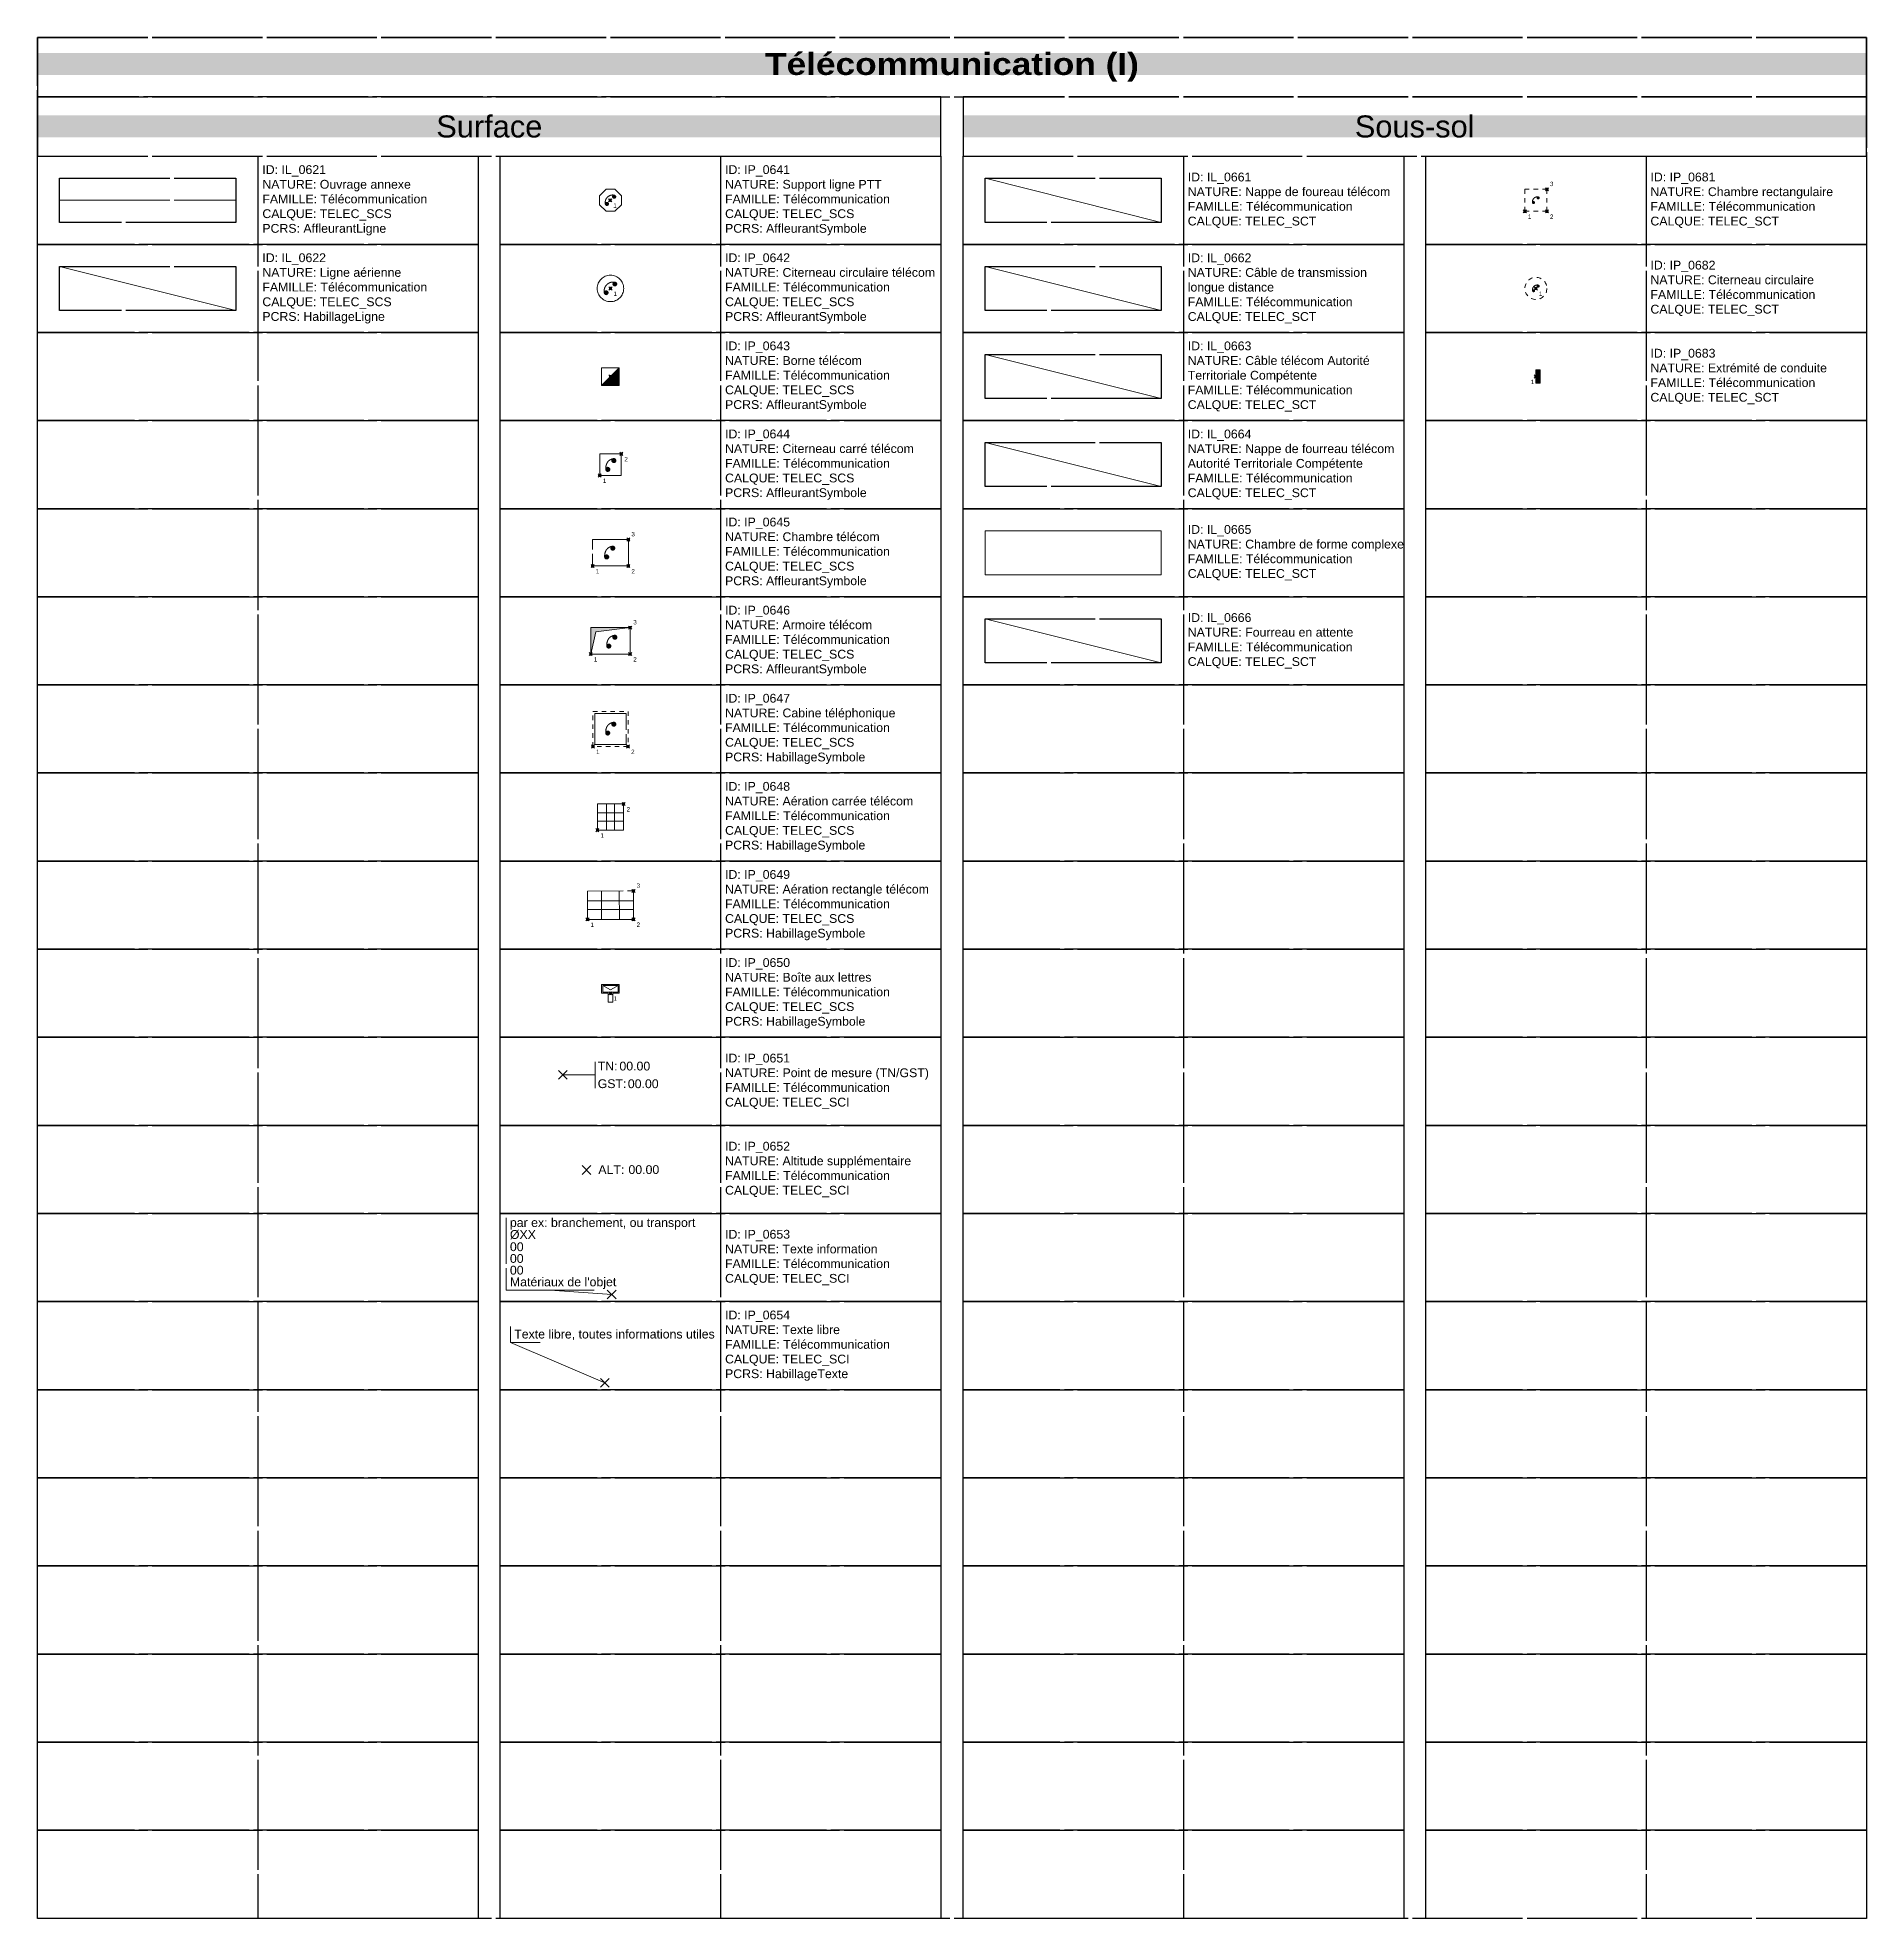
# Model space of a CAD drawing. Header units: metres. Extents: x 3067 to 3319, y 1703 to 1914.
# Drawn here: x 3193.05 to 3234.55, y 1810.56 to 1853.25 of the extents above; entities that cross this region are included whole.
import ezdxf
from ezdxf.enums import TextEntityAlignment as Align

# ---------------------------------------------------------------- set-up
doc = ezdxf.new("R2010")
doc.units = ezdxf.units.M
doc.header["$PDMODE"] = 3
doc.header["$PDSIZE"] = 0.1
for name, pattern in [('IL_0621', [2.5, 2.5, 0]), ('Socle_Continu', [2.5, 2.5, 0]), ('Socle_Discontinu', [0.075, 0.05, -0.025])]:
    doc.linetypes.add(name, pattern=pattern)
doc.layers.get('0').update_dxf_attribs({"lineweight": 30})
for name, color, linetype, lineweight in [('1', 7, 'Socle_Continu', 30), ('2', 7, 'Socle_Continu', 30), ('3_sens et nbr de points', 7, 'Socle_Continu', 5), ('TELEC_SCI', 3, 'Socle_Continu', 13), ('TELEC_SCS', 3, 'Socle_Continu', 13), ('TELEC_SCT', 3, 'Socle_Continu', 13)]:
    doc.layers.add(name, color=color, linetype=linetype, lineweight=lineweight)
doc.styles.add('Reseaux', font='arial.ttf')
doc.styles.get("Standard").update_dxf_attribs({"font": 'arial.ttf'})
doc.linetypes.add('IL_0622', pattern='A,3.5,-0.254,["@",Standard,S=0.254,R=0,X=-0.15,Y=-0.127],-0.254', length=4.008)
doc.linetypes.add('IL_0661', pattern='A,3,-0.1,0.1,-0.1,0.1,-0.381,["|@|",Standard,S=0.254,R=0,X=-0.254,Y=-0.127],-0.381,0.1,-0.1,0.1,-0.1', length=4.562)
doc.linetypes.add('IL_0662', pattern='A,0.5,-0.25,0.5,-0.25,0.5,-0.25,["@",Standard,S=0.254,R=0,X=-0.2,Y=-0.127],-0.25,0.5,-0.25,0.5,-0.25,0.5', length=4.5)
doc.linetypes.add('IL_0663', pattern='A,3,-0.2,0.2,-0.381,["atr",Standard,S=0.254,R=0,X=-0.2,Y=-0.1],-0.381,0.2,-0.2', length=4.562)
doc.linetypes.add('IL_0664', pattern='A,3,-0.2,0.2,-0.508,["|atr|",Standard,S=0.254,R=0,X=-0.35,Y=-0.1],-0.508,0.2,-0.2', length=4.816)
doc.linetypes.add('IL_0665', pattern='A,0.2,0,["/",Standard,S=0.254,R=0,X=0,Y=0]', length=0.2)
doc.linetypes.add('IL_0666', pattern='A,4,-0.254,["| |",Standard,S=0.254,R=0,X=-0.127,Y=-0.1],-0.254', length=4.508)

msp = doc.modelspace()

# ---------------------------------------------------------------- texts
at = {"linetype": 'Socle_Continu', "char_height": 0.5, "attachment_point": 5, "bg_fill": 1, "box_fill_scale": 1, "bg_fill_transparency": 0}
for s, insert, width, bg_fill_color in [('{\\fArial Black|b0|i0|c0|p34;\\C256;\\c16777215;Télécommunication (I)}', (3213.799, 1852.58), 41.5, 3), ('Surface', (3203.299, 1851.233), 20.5, 254), ('Sous-sol', (3224.299, 1851.233), 20.5, 254)]:
    msp.add_mtext(s, dxfattribs=dict(at, insert=insert, width=width, bg_fill_color=bg_fill_color))
at = {"linetype": 'Socle_Continu', "char_height": 0.2, "width": 4.9, "attachment_point": 4}
for s, insert in [('ID: IL_0621\\PNATURE: Ouvrage annexe\\PFAMILLE: Télécommunication\\PCALQUE: TELEC_SCS\\PPCRS: AffleurantLigne', (3198.149, 1849.56)), ('ID: IP_0641\\PNATURE: Support ligne PTT\\PFAMILLE: Télécommunication\\PCALQUE: TELEC_SCS\\PPCRS: AffleurantSymbole', (3208.649, 1849.56)), ('ID: IL_0661\\PNATURE: Nappe de foureau télécom\\PFAMILLE: Télécommunication\\PCALQUE: TELEC_SCT', (3219.149, 1849.56)), ('ID: IP_0681\\PNATURE: Chambre rectangulaire\\PFAMILLE: Télécommunication\\PCALQUE: TELEC_SCT', (3229.649, 1849.56)), ('ID: IL_0622\\PNATURE: Ligne aérienne\\PFAMILLE: Télécommunication\\PCALQUE: TELEC_SCS\\PPCRS: HabillageLigne', (3198.149, 1847.56)), ('ID: IP_0642\\PNATURE: Citerneau circulaire télécom\\PFAMILLE: Télécommunication\\PCALQUE: TELEC_SCS\\PPCRS: AffleurantSymbole', (3208.649, 1847.56)), ('ID: IL_0662\\PNATURE: Câble de transmission longue distance\\PFAMILLE: Télécommunication\\PCALQUE: TELEC_SCT', (3219.149, 1847.56)), ('ID: IP_0682\\PNATURE: Citerneau circulaire\\PFAMILLE: Télécommunication\\PCALQUE: TELEC_SCT', (3229.649, 1847.56)), ('ID: IP_0643\\PNATURE: Borne télécom\\PFAMILLE: Télécommunication\\PCALQUE: TELEC_SCS\\PPCRS: AffleurantSymbole', (3208.649, 1845.56)), ('ID: IL_0663\\PNATURE: Câble télécom Autorité Territoriale Compétente\\PFAMILLE: Télécommunication\\PCALQUE: TELEC_SCT', (3219.149, 1845.56)), ('ID: IP_0683\\PNATURE: Extrémité de conduite\\PFAMILLE: Télécommunication\\PCALQUE: TELEC_SCT', (3229.649, 1845.56)), ('ID: IP_0644\\PNATURE: Citerneau carré télécom\\PFAMILLE: Télécommunication\\PCALQUE: TELEC_SCS\\PPCRS: AffleurantSymbole', (3208.649, 1843.56)), ('ID: IL_0664\\PNATURE: Nappe de fourreau télécom Autorité Territoriale Compétente\\PFAMILLE: Télécommunication\\PCALQUE: TELEC_SCT', (3219.149, 1843.56)), ('ID: IP_0645\\PNATURE: Chambre télécom\\PFAMILLE: Télécommunication\\PCALQUE: TELEC_SCS\\PPCRS: AffleurantSymbole', (3208.649, 1841.56)), ('ID: IL_0665\\PNATURE: Chambre de forme complexe\\PFAMILLE: Télécommunication\\PCALQUE: TELEC_SCT', (3219.149, 1841.56)), ('ID: IP_0646\\PNATURE: Armoire télécom\\PFAMILLE: Télécommunication\\PCALQUE: TELEC_SCS\\PPCRS: AffleurantSymbole', (3208.649, 1839.56)), ('ID: IL_0666\\PNATURE: Fourreau en attente\\PFAMILLE: Télécommunication\\PCALQUE: TELEC_SCT', (3219.149, 1839.56)), ('ID: IP_0647\\PNATURE: Cabine téléphonique\\PFAMILLE: Télécommunication\\PCALQUE: TELEC_SCS\\PPCRS: HabillageSymbole', (3208.649, 1837.56)), ('ID: IP_0648\\PNATURE: Aération carrée télécom\\PFAMILLE: Télécommunication\\PCALQUE: TELEC_SCS\\PPCRS: HabillageSymbole', (3208.649, 1835.56)), ('ID: IP_0649\\PNATURE: Aération rectangle télécom\\PFAMILLE: Télécommunication\\PCALQUE: TELEC_SCS\\PPCRS: HabillageSymbole', (3208.649, 1833.56)), ('ID: IP_0650\\PNATURE: Boîte aux lettres\\PFAMILLE: Télécommunication\\PCALQUE: TELEC_SCS\\PPCRS: HabillageSymbole', (3208.649, 1831.56)), ('ID: IP_0651\\PNATURE: Point de mesure (TN/GST)\\PFAMILLE: Télécommunication\\PCALQUE: TELEC_SCI', (3208.649, 1829.56)), ('ID: IP_0652\\PNATURE: Altitude supplémentaire\\PFAMILLE: Télécommunication\\PCALQUE: TELEC_SCI', (3208.649, 1827.56)), ('ID: IP_0653\\PNATURE: Texte information\\PFAMILLE: Télécommunication\\PCALQUE: TELEC_SCI', (3208.649, 1825.56)), ('ID: IP_0654\\PNATURE: Texte libre\\PFAMILLE: Télécommunication\\PCALQUE: TELEC_SCI\\PPCRS: HabillageTexte', (3208.649, 1823.56))]:
    msp.add_mtext(s, dxfattribs=dict(at, insert=insert))
at = {"layer": '3_sens et nbr de points', "linetype": 'Socle_Continu', "char_height": 0.1, "attachment_point": 1}
for s, insert in [('3', (3227.37, 1849.982)), ('1', (3206.113, 1849.489)), ('1', (3226.87, 1849.239)), ('2', (3227.37, 1849.239)), ('1', (3206.12, 1847.489)), ('1', (3227.12, 1847.489)), ('1', (3206.12, 1845.489)), ('1', (3226.935, 1845.489)), ('2', (3206.365, 1843.734)), ('1', (3205.875, 1843.244)), ('3', (3206.525, 1842.033)), ('1', (3205.714, 1841.189)), ('2', (3206.525, 1841.189)), ('3', (3206.567, 1840.033)), ('1', (3205.672, 1839.189)), ('2', (3206.567, 1839.189)), ('1', (3205.722, 1837.091)), ('2', (3206.518, 1837.091)), ('2', (3206.417, 1835.786)), ('1', (3205.823, 1835.192)), ('3', (3206.642, 1834.055)), ('1', (3205.598, 1833.166)), ('2', (3206.642, 1833.167)), ('1', (3206.12, 1831.489))]:
    msp.add_mtext_dynamic_manual_height_columns(s, width=0.17351, gutter_width=1, heights=[0], dxfattribs=dict(at, insert=insert))

# ---------------------------------------------------------------- blocks, each defined once
blk = doc.blocks.new('IP_0683')
at = {"layer": 'TELEC_SCT', "linetype": 'Socle_Continu'}
blk.add_hatch(color=256, dxfattribs=at).paths.add_polyline_path([(0.1, 0.15), (0.1, -0.15), (0, -0.15), (0, 0.15)])
for p, q in [((0, -0.15), (0, 0.15)), ((0, 0.15), (0.1, 0.15)), ((0.1, 0.15), (0.1, -0.15)), ((0.1, -0.15), (0, -0.15))]:
    blk.add_line(p, q, dxfattribs=at)
at = {"layer": 'TELEC_SCT', "linetype": 'Socle_Continu', "flags": 9}
for tag, p in [('ID', (0.832, 0.045)), ('NATURE', (0.832, -0.277)), ('FAMILLE', (0.832, -0.598)), ('CALQUE', (0.832, -0.919))]:
    blk.add_attdef(tag, p, '', height=0.2, dxfattribs=at)
blk = doc.blocks.new('IP_0681')
at = {"layer": 'TELEC_SCT', "linetype": 'Socle_Discontinu'}
h = blk.add_hatch(color=256, dxfattribs=at)
edge = h.paths.add_edge_path()
edge.add_ellipse((0.198, 0.197), major_axis=(-0.0164, 0.0164), ratio=1, start_angle=179.0978, end_angle=359.0978, ccw=False)
edge.add_ellipse((0.198, 0.197), major_axis=(0.0164, 0.0164), ratio=1, start_angle=89.0978, end_angle=269.0978, ccw=False)
h = blk.add_hatch(color=256, dxfattribs=at)
edge = h.paths.add_edge_path()
edge.add_ellipse((0.304, 0.303), major_axis=(-0.0164, 0.0164), ratio=1, start_angle=179.1533, end_angle=359.1533, ccw=False)
edge.add_ellipse((0.304, 0.303), major_axis=(-0.0164, 0.0164), ratio=1, start_angle=-0.8467, end_angle=179.1533, ccw=False)
blk.add_lwpolyline([(0, 0), (0.5, 0), (0.5, 0.5), (0, 0.5)], close=True, dxfattribs=at)
for points in [[(0.304, 0.326, 0.04668), (0.283, 0.328, 0.098491), (0.241, 0.32, 0.098491), (0.205, 0.296, 0.098491), (0.181, 0.26, 0.098491), (0.173, 0.218, 0.04668), (0.175, 0.197, 0.098491)], [(0.182, 0.214, 0.003937), (0.182, 0.213, 0.098491), (0.177, 0.206, 0.098491), (0.175, 0.197, 0.098491), (0.177, 0.188, 0.098491), (0.182, 0.181, 0.098491), (0.189, 0.176, 0.098491), (0.198, 0.174, 0.098491), (0.207, 0.176, 0.094518), (0.214, 0.18, 0.098491)], [(0.288, 0.319, 0.003694), (0.287, 0.319, 0.098491), (0.282, 0.312, 0.098491), (0.281, 0.303, 0.098491), (0.282, 0.294, 0.098491), (0.287, 0.287, 0.098491), (0.295, 0.282, 0.098491), (0.304, 0.28, 0.098491), (0.313, 0.282, 0.094763), (0.32, 0.286, 0.098491)], [(0.32, 0.286, 0.003694), (0.32, 0.287, 0.098491), (0.325, 0.294, 0.098491), (0.327, 0.303, 0.098491), (0.325, 0.312, 0.098491), (0.32, 0.319, 0.098491), (0.313, 0.324, 0.098491), (0.304, 0.326, 0.098491), (0.295, 0.324, 0.094763), (0.288, 0.319, 0.098491)]]:
    blk.add_lwpolyline(points, format="xyb", dxfattribs=at)
blk.add_lwpolyline([(0.182, 0.213, 0.098491), (0.177, 0.206, 0.098491), (0.175, 0.197, 0.098491), (0.177, 0.188, 0.098491), (0.182, 0.181, 0.098491), (0.189, 0.176, 0.098491), (0.198, 0.174, 0.098491), (0.207, 0.176, 0.098491), (0.214, 0.181, 0.098491), (0.219, 0.188, 0.098491), (0.221, 0.197, 0.098491), (0.219, 0.206, 0.098491), (0.214, 0.213, 0.098491), (0.207, 0.219, 0.098491), (0.198, 0.22, 0.098491), (0.189, 0.219, 0.098491)], format="xyb", close=True, dxfattribs=at)
at = {"layer": 'TELEC_SCT', "linetype": 'Socle_Discontinu', "flags": 9}
for tag, p in [('ID', (0.943, 0.351)), ('NATURE', (0.943, 0.03)), ('CALQUE', (0.943, -0.612)), ('FAMILLE', (0.943, -0.291))]:
    blk.add_attdef(tag, p, '', height=0.2, dxfattribs=at)
blk = doc.blocks.new('IP_0644')
at = {"layer": 'TELEC_SCS', "linetype": 'Socle_Continu'}
h = blk.add_hatch(color=256, dxfattribs=at)
edge = h.paths.add_edge_path()
edge.add_ellipse((0.183, 0.138), major_axis=(0.0324, 0.0324), ratio=1, start_angle=-44.959, end_angle=135.041, ccw=False)
edge.add_ellipse((0.183, 0.138), major_axis=(0.0324, 0.0324), ratio=1, start_angle=135.041, end_angle=315.041, ccw=False)
h = blk.add_hatch(color=256, dxfattribs=at)
edge = h.paths.add_edge_path()
edge.add_ellipse((0.321, 0.337), major_axis=(-0.0325, 0.0325), ratio=1, start_angle=-134.959, end_angle=45.041, ccw=False)
edge.add_ellipse((0.321, 0.337), major_axis=(0.0325, 0.0325), ratio=1, start_angle=135.041, end_angle=315.041, ccw=False)
at = {"layer": 'TELEC_SCS', "linetype": 'Socle_Continu', "flags": 128}
blk.add_lwpolyline([(0, 0.49), (0.489, 0.49), (0.49, 0), (0, 0)], close=True, dxfattribs=at)
at = {"layer": 'TELEC_SCS', "linetype": 'Socle_Continu'}
for points in [[(0.147, 0.233, 0.062521), (0.136, 0.143, 0.003745), (0.136, 0.138, 0.098491)], [(0.229, 0.138, 0.098311), (0.226, 0.155, 0.098491), (0.216, 0.17, 0.098491), (0.201, 0.18, 0.098491), (0.183, 0.184, 0.098491), (0.166, 0.18, 0.098491), (0.151, 0.17, 0.098491), (0.141, 0.155, 0.098491), (0.138, 0.138, 0.000179), (0.138, 0.138, 0.098491)], [(0.138, 0.138, 0.098311), (0.141, 0.12, 0.098491), (0.151, 0.105, 0.098491), (0.166, 0.095, 0.098491), (0.183, 0.092, 0.098491), (0.201, 0.095, 0.098491), (0.216, 0.105, 0.098491), (0.226, 0.12, 0.098491), (0.229, 0.138, 0.000179), (0.229, 0.138, 0.098491)], [(0.182, 0.306, 0.059478), (0.157, 0.262, 0.035459), (0.147, 0.233, 0.098491)], [(0.239, 0.356, 0.070816), (0.198, 0.325, 0.035655), (0.182, 0.306, 0.098491)], [(0.319, 0.383, 0.060394), (0.262, 0.367, 0.025244), (0.239, 0.356, 0.098491)], [(0.367, 0.337, 0.098311), (0.363, 0.354, 0.098491), (0.354, 0.369, 0.098491), (0.339, 0.379, 0.098491), (0.321, 0.383, 0.098491), (0.303, 0.379, 0.098491), (0.289, 0.369, 0.098491), (0.279, 0.354, 0.098491), (0.275, 0.337, 0.000179), (0.275, 0.337, 0.098491)], [(0.275, 0.337, 0.098311), (0.279, 0.319, 0.098491), (0.289, 0.304, 0.098491), (0.303, 0.294, 0.098491), (0.321, 0.291, 0.098491), (0.339, 0.294, 0.098491), (0.354, 0.304, 0.098491), (0.363, 0.319, 0.098491), (0.367, 0.337, 0.000179), (0.367, 0.337, 0.098491)]]:
    blk.add_lwpolyline(points, format="xyb", dxfattribs=at)
at = {"layer": 'TELEC_SCS', "linetype": 'Socle_Continu', "flags": 9}
for tag, p in [('ID', (0.969, 0.878)), ('NATURE', (0.969, 0.557)), ('FAMILLE', (0.969, 0.236)), ('CALQUE', (0.969, -0.086)), ('PCRS', (0.969, -0.407))]:
    blk.add_attdef(tag, p, '', height=0.2, dxfattribs=at)
blk = doc.blocks.new('IP_0643')
at = {"layer": 'TELEC_SCS', "linetype": 'Socle_Continu'}
blk.add_hatch(color=256, dxfattribs=at).paths.add_polyline_path([(0.2, 0.2), (0.2, -0.2), (-0.2, -0.2)])
at = {"layer": 'TELEC_SCS', "linetype": 'Socle_Continu', "flags": 128}
blk.add_lwpolyline([(0.2, 0.2), (0.2, -0.2), (-0.2, -0.2)], dxfattribs=at)
blk.add_lwpolyline([(0.2, 0.2), (-0.2, 0.2), (-0.2, -0.2)], close=True, dxfattribs=at)
at = {"layer": 'TELEC_SCS', "linetype": 'Socle_Continu', "flags": 9}
for tag, p in [('NATURE', (0.795, 0.264)), ('ID', (0.795, 0.585)), ('FAMILLE', (0.795, -0.058)), ('CALQUE', (0.795, -0.379)), ('PCRS', (0.795, -0.7))]:
    blk.add_attdef(tag, p, '', height=0.2, dxfattribs=at)
blk = doc.blocks.new('IP_0641')
at = {"layer": 'TELEC_SCS', "linetype": 'Socle_Continu'}
h = blk.add_hatch(color=256, dxfattribs=at)
edge = h.paths.add_edge_path()
edge.add_ellipse((0.09, 0.082), major_axis=(0.0254, 0.0254), ratio=1, start_angle=269.1533, end_angle=449.1533, ccw=False)
edge.add_ellipse((0.09, 0.082), major_axis=(0.0254, 0.0254), ratio=1, start_angle=89.1533, end_angle=269.1533, ccw=False)
h = blk.add_hatch(color=256, dxfattribs=at)
edge = h.paths.add_edge_path()
edge.add_ellipse((-0.074, -0.082), major_axis=(0.0254, 0.0254), ratio=1, start_angle=269.0978, end_angle=449.0978, ccw=False)
edge.add_ellipse((-0.074, -0.082), major_axis=(0.0254, 0.0254), ratio=1, start_angle=89.0978, end_angle=269.0978, ccw=False)
at = {"layer": 'TELEC_SCS', "linetype": 'Socle_Continu', "flags": 128}
blk.add_lwpolyline([(0.109, -0.25), (0.257, -0.102), (0.257, 0.102), (0.109, 0.25), (-0.094, 0.25), (-0.243, 0.102), (-0.243, -0.102), (-0.094, -0.25)], close=True, dxfattribs=at)
at = {"layer": 'TELEC_SCS', "linetype": 'Socle_Continu'}
for points in [[(0.09, 0.118, 0.04668), (0.058, 0.121, 0.098491), (-0.007, 0.108, 0.098491), (-0.063, 0.071, 0.098491), (-0.1, 0.015, 0.098491), (-0.113, -0.05, 0.04668), (-0.11, -0.082, 0.098491)], [(0.065, 0.108, 0.003694), (0.065, 0.107, 0.098491), (0.057, 0.096, 0.098491), (0.054, 0.082, 0.098491), (0.057, 0.068, 0.098491), (0.065, 0.057, 0.098491), (0.076, 0.049, 0.098491), (0.09, 0.046, 0.098491), (0.104, 0.049, 0.094763), (0.115, 0.056, 0.098491)], [(0.115, 0.056, 0.003694), (0.115, 0.057, 0.098491), (0.123, 0.068, 0.098491), (0.126, 0.082, 0.098491), (0.123, 0.096, 0.098491), (0.115, 0.107, 0.098491), (0.104, 0.115, 0.098491), (0.09, 0.118, 0.098491), (0.076, 0.115, 0.094763), (0.065, 0.108, 0.098491)], [(-0.099, -0.056, 0.003937), (-0.1, -0.057, 0.098491), (-0.107, -0.068, 0.098491), (-0.11, -0.082, 0.098491), (-0.107, -0.096, 0.098491), (-0.1, -0.107, 0.098491), (-0.088, -0.115, 0.098491), (-0.074, -0.118, 0.098491), (-0.06, -0.115, 0.094518), (-0.049, -0.108, 0.098491)], [(-0.049, -0.108, 0.003937), (-0.049, -0.107, 0.098491), (-0.041, -0.096, 0.098491), (-0.038, -0.082, 0.098491), (-0.041, -0.068, 0.098491), (-0.049, -0.057, 0.098491), (-0.06, -0.049, 0.098491), (-0.074, -0.046, 0.098491), (-0.088, -0.049, 0.094518), (-0.099, -0.056, 0.098491)]]:
    blk.add_lwpolyline(points, format="xyb", dxfattribs=at)
at = {"layer": 'TELEC_SCS', "linetype": 'Socle_Continu', "flags": 9}
for tag, p in [('NATURE', (0.795, 0.248)), ('ID', (0.795, 0.57)), ('FAMILLE', (0.795, -0.073)), ('CALQUE', (0.795, -0.394)), ('PCRS', (0.795, -0.715))]:
    blk.add_attdef(tag, p, '', height=0.2, dxfattribs=at)
blk = doc.blocks.new('IP_0642')
at = {"layer": 'TELEC_SCS', "linetype": 'Socle_Continu'}
h = blk.add_hatch(color=256, dxfattribs=at)
edge = h.paths.add_edge_path()
edge.add_ellipse((0.099, 0.098), major_axis=(-0.0305, 0.0305), ratio=1, start_angle=179.1533, end_angle=359.1533, ccw=False)
edge.add_ellipse((0.099, 0.098), major_axis=(-0.0305, 0.0305), ratio=1, start_angle=-0.8467, end_angle=179.1533, ccw=False)
h = blk.add_hatch(color=256, dxfattribs=at)
edge = h.paths.add_edge_path()
edge.add_ellipse((-0.097, -0.098), major_axis=(-0.0305, 0.0305), ratio=1, start_angle=179.0978, end_angle=359.0978, ccw=False)
edge.add_ellipse((-0.097, -0.098), major_axis=(0.0305, 0.0305), ratio=1, start_angle=89.0978, end_angle=269.0978, ccw=False)
for points in [[(0.099, 0.142, 0.04668), (0.061, 0.145, 0.098491), (-0.017, 0.129, 0.098491), (-0.084, 0.085, 0.098491), (-0.129, 0.018, 0.098491), (-0.144, -0.06, 0.04668), (-0.141, -0.098, 0.098491)], [(0.069, 0.129, 0.003694), (0.069, 0.129, 0.098491), (0.06, 0.115, 0.098491), (0.056, 0.098, 0.098491), (0.06, 0.082, 0.098491), (0.069, 0.068, 0.098491), (0.083, 0.059, 0.098491), (0.099, 0.055, 0.098491), (0.116, 0.059, 0.094763), (0.129, 0.068, 0.098491)], [(0.129, 0.068, 0.003694), (0.13, 0.068, 0.098491), (0.139, 0.082, 0.098491), (0.142, 0.098, 0.098491), (0.139, 0.115, 0.098491), (0.13, 0.129, 0.098491), (0.116, 0.138, 0.098491), (0.099, 0.142, 0.098491), (0.083, 0.138, 0.094763), (0.069, 0.129, 0.098491)], [(-0.127, -0.068, 0.003937), (-0.128, -0.068, 0.098491), (-0.137, -0.082, 0.098491), (-0.141, -0.098, 0.098491), (-0.137, -0.115, 0.098491), (-0.128, -0.129, 0.098491), (-0.114, -0.138, 0.098491), (-0.097, -0.142, 0.098491), (-0.081, -0.138, 0.094518), (-0.068, -0.129, 0.098491)]]:
    blk.add_lwpolyline(points, format="xyb", dxfattribs=at)
blk.add_lwpolyline([(-0.128, -0.068, 0.098491), (-0.137, -0.082, 0.098491), (-0.141, -0.098, 0.098491), (-0.137, -0.115, 0.098491), (-0.128, -0.129, 0.098491), (-0.114, -0.138, 0.098491), (-0.097, -0.142, 0.098491), (-0.081, -0.138, 0.098491), (-0.067, -0.129, 0.098491), (-0.058, -0.115, 0.098491), (-0.054, -0.098, 0.098491), (-0.058, -0.082, 0.098491), (-0.067, -0.068, 0.098491), (-0.081, -0.059, 0.098491), (-0.097, -0.055, 0.098491), (-0.114, -0.059, 0.098491)], format="xyb", close=True, dxfattribs=at)
blk.add_circle((0, 0), 0.3, dxfattribs=at)
at = {"layer": 'TELEC_SCS', "linetype": 'Socle_Continu', "flags": 9}
for tag, p in [('NATURE', (0.745, 0.29)), ('ID', (0.745, 0.611)), ('FAMILLE', (0.745, -0.031)), ('CALQUE', (0.745, -0.352)), ('PCRS', (0.745, -0.674))]:
    blk.add_attdef(tag, p, '', height=0.2, dxfattribs=at)
blk = doc.blocks.new('IP_0645')
at = {"layer": 'TELEC_SCS', "linetype": 'Socle_Continu'}
h = blk.add_hatch(color=256, dxfattribs=at)
edge = h.paths.add_edge_path()
edge.add_ellipse((0.458, 0.403), major_axis=(-0.0325, 0.0325), ratio=1, start_angle=-134.959, end_angle=45.041, ccw=False)
edge.add_ellipse((0.458, 0.403), major_axis=(0.0325, 0.0325), ratio=1, start_angle=135.041, end_angle=315.041, ccw=False)
h = blk.add_hatch(color=256, dxfattribs=at)
edge = h.paths.add_edge_path()
edge.add_ellipse((0.32, 0.204), major_axis=(0.0324, 0.0324), ratio=1, start_angle=-44.959, end_angle=135.041, ccw=False)
edge.add_ellipse((0.32, 0.204), major_axis=(0.0324, 0.0324), ratio=1, start_angle=135.041, end_angle=315.041, ccw=False)
at = {"layer": 'TELEC_SCS', "linetype": 'Socle_Continu', "flags": 128}
blk.add_lwpolyline([(0, 0.6), (0.812, 0.6), (0.812, 0), (0, 0)], close=True, dxfattribs=at)
at = {"layer": 'TELEC_SCS', "linetype": 'Socle_Continu'}
for points in [[(0.456, 0.449, 0.060394), (0.398, 0.433, 0.025244), (0.376, 0.422, 0.098491)], [(0.504, 0.403, 0.098311), (0.5, 0.421, 0.098491), (0.49, 0.436, 0.098491), (0.475, 0.446, 0.098491), (0.458, 0.449, 0.098491), (0.44, 0.446, 0.098491), (0.425, 0.436, 0.098491), (0.415, 0.421, 0.098491), (0.412, 0.403, 0.000179), (0.412, 0.403, 0.098491)], [(0.284, 0.3, 0.062521), (0.273, 0.21, 0.003745), (0.273, 0.204, 0.098491)], [(0.366, 0.204, 0.098311), (0.363, 0.222, 0.098491), (0.353, 0.237, 0.098491), (0.338, 0.247, 0.098491), (0.32, 0.25, 0.098491), (0.303, 0.247, 0.098491), (0.288, 0.237, 0.098491), (0.278, 0.222, 0.098491), (0.274, 0.204, 0.000179), (0.274, 0.204, 0.098491)], [(0.274, 0.204, 0.098311), (0.278, 0.187, 0.098491), (0.288, 0.172, 0.098491), (0.303, 0.162, 0.098491), (0.32, 0.159, 0.098491), (0.338, 0.162, 0.098491), (0.353, 0.172, 0.098491), (0.363, 0.187, 0.098491), (0.366, 0.204, 0.000179), (0.366, 0.204, 0.098491)], [(0.318, 0.373, 0.059478), (0.294, 0.329, 0.035459), (0.284, 0.3, 0.098491)], [(0.376, 0.422, 0.070816), (0.335, 0.392, 0.035655), (0.318, 0.373, 0.098491)], [(0.412, 0.403, 0.098311), (0.415, 0.386, 0.098491), (0.425, 0.371, 0.098491), (0.44, 0.361, 0.098491), (0.458, 0.357, 0.098491), (0.475, 0.361, 0.098491), (0.49, 0.371, 0.098491), (0.5, 0.386, 0.098491), (0.504, 0.403, 0.000179), (0.504, 0.403, 0.098491)]]:
    blk.add_lwpolyline(points, format="xyb", dxfattribs=at)
at = {"layer": 'TELEC_SCS', "linetype": 'Socle_Continu', "flags": 9}
for tag, p in [('ID', (1.139, 0.951)), ('NATURE', (1.139, 0.63)), ('FAMILLE', (1.139, 0.309)), ('CALQUE', (1.139, -0.012)), ('PCRS', (1.139, -0.334))]:
    blk.add_attdef(tag, p, '', height=0.2, dxfattribs=at)
blk = doc.blocks.new('IP_0646')
at = {"layer": 'TELEC_SCS', "linetype": 'Socle_Continu'}
blk.add_hatch(color=256, dxfattribs=at).paths.add_polyline_path([(0, 0), (0, 0.6), (0.895, 0.6), (0.112, 0.505)])
h = blk.add_hatch(color=256, dxfattribs=at)
edge = h.paths.add_edge_path()
edge.add_ellipse((0.409, 0.182), major_axis=(0.0324, 0.0324), ratio=1, start_angle=-44.959, end_angle=135.041, ccw=False)
edge.add_ellipse((0.409, 0.182), major_axis=(0.0324, 0.0324), ratio=1, start_angle=135.041, end_angle=315.041, ccw=False)
h = blk.add_hatch(color=256, dxfattribs=at)
edge = h.paths.add_edge_path()
edge.add_ellipse((0.546, 0.381), major_axis=(-0.0325, 0.0325), ratio=1, start_angle=-134.959, end_angle=45.041, ccw=False)
edge.add_ellipse((0.546, 0.381), major_axis=(0.0325, 0.0325), ratio=1, start_angle=135.041, end_angle=315.041, ccw=False)
at = {"layer": 'TELEC_SCS', "linetype": 'Socle_Continu', "flags": 128}
blk.add_lwpolyline([(0, 0.6), (0.895, 0.6), (0.895, 0), (0, 0)], close=True, dxfattribs=at)
at = {"layer": 'TELEC_SCS', "linetype": 'Socle_Continu'}
blk.add_lwpolyline([(0, 0), (0, 0.6), (0.895, 0.6), (0.112, 0.505)], close=True, dxfattribs=at)
for points in [[(0.373, 0.277, 0.062521), (0.361, 0.187, 0.003745), (0.361, 0.182, 0.098491)], [(0.455, 0.182, 0.098311), (0.451, 0.199, 0.098491), (0.441, 0.214, 0.098491), (0.426, 0.224, 0.098491), (0.409, 0.228, 0.098491), (0.391, 0.224, 0.098491), (0.376, 0.214, 0.098491), (0.366, 0.199, 0.098491), (0.363, 0.182, 0.000179), (0.363, 0.182, 0.098491)], [(0.363, 0.182, 0.098311), (0.366, 0.164, 0.098491), (0.376, 0.149, 0.098491), (0.391, 0.14, 0.098491), (0.409, 0.136, 0.098491), (0.426, 0.14, 0.098491), (0.441, 0.149, 0.098491), (0.451, 0.164, 0.098491), (0.455, 0.182, 0.000179), (0.455, 0.182, 0.098491)], [(0.407, 0.35, 0.059478), (0.382, 0.306, 0.035459), (0.373, 0.277, 0.098491)], [(0.464, 0.4, 0.070816), (0.424, 0.37, 0.035655), (0.407, 0.35, 0.098491)], [(0.545, 0.427, 0.060394), (0.487, 0.411, 0.025244), (0.464, 0.4, 0.098491)], [(0.592, 0.381, 0.098311), (0.589, 0.398, 0.098491), (0.579, 0.413, 0.098491), (0.564, 0.423, 0.098491), (0.546, 0.427, 0.098491), (0.529, 0.423, 0.098491), (0.514, 0.413, 0.098491), (0.504, 0.398, 0.098491), (0.501, 0.381, 0.000179), (0.501, 0.381, 0.098491)], [(0.501, 0.381, 0.098311), (0.504, 0.363, 0.098491), (0.514, 0.348, 0.098491), (0.529, 0.338, 0.098491), (0.546, 0.335, 0.098491), (0.564, 0.338, 0.098491), (0.579, 0.348, 0.098491), (0.589, 0.363, 0.098491), (0.592, 0.381, 0.000179), (0.592, 0.381, 0.098491)]]:
    blk.add_lwpolyline(points, format="xyb", dxfattribs=at)
at = {"layer": 'TELEC_SCS', "linetype": 'Socle_Continu', "flags": 9}
for tag, p in [('ID', (1.216, 0.933)), ('NATURE', (1.216, 0.612)), ('FAMILLE', (1.216, 0.291)), ('CALQUE', (1.216, -0.031)), ('PCRS', (1.216, -0.352))]:
    blk.add_attdef(tag, p, '', height=0.2, dxfattribs=at)
blk = doc.blocks.new('*U318')
at = {"layer": 'TELEC_SCI', "linetype": 'Socle_Continu'}
blk.add_line((0.733, 0), (0, 0), dxfattribs=at)
at = {"layer": 'TELEC_SCI', "linetype": 'Socle_Continu', "flags": 128}
blk.add_lwpolyline([(0.733, -0.3), (0.733, 0.3)], dxfattribs=at)
at = {"layer": 'TELEC_SCI', "linetype": 'Socle_Continu'}
blk.add_point((0, 0), dxfattribs=at)
at = {"layer": 'TELEC_SCI', "linetype": 'Socle_Continu', "char_height": 0.2, "attachment_point": 4}
for s, insert in [('TN:', (0.793, 0.2)), ('GST:', (0.793, -0.201))]:
    blk.add_mtext_dynamic_manual_height_columns(s, width=0.46273, gutter_width=1, heights=[0], dxfattribs=dict(at, insert=insert))
at = {"layer": 'TELEC_SCI', "linetype": 'Socle_Continu'}
for tag, p in [('TN', (1.286, 0.2)), ('GST', (1.477, -0.201))]:
    blk.add_attdef(tag, text='', height=0.2, dxfattribs=at).set_placement(p, align=Align.MIDDLE_LEFT)
at = {"layer": 'TELEC_SCI', "linetype": 'Socle_Continu', "style": 'Reseaux', "flags": 9}
for tag, p in [('ID', (2.428, 0.07)), ('NATURE', (2.428, -0.251))]:
    blk.add_attdef(tag, p, '', height=0.2, dxfattribs=at)
at = {"layer": 'TELEC_SCI', "linetype": 'Socle_Continu', "flags": 9}
for tag, p in [('FAMILLE', (2.428, -0.573)), ('CALQUE', (2.428, -0.894))]:
    blk.add_attdef(tag, p, '', height=0.2, dxfattribs=at)
blk = doc.blocks.new('IP_0682')
at = {"layer": 'TELEC_SCT', "linetype": 'Socle_Discontinu'}
h = blk.add_hatch(color=256, dxfattribs=at)
edge = h.paths.add_edge_path()
edge.add_ellipse((0.053, 0.053), major_axis=(-0.0164, 0.0164), ratio=1, start_angle=179.1533, end_angle=359.1533, ccw=False)
edge.add_ellipse((0.053, 0.053), major_axis=(-0.0164, 0.0164), ratio=1, start_angle=-0.8467, end_angle=179.1533, ccw=False)
h = blk.add_hatch(color=256, dxfattribs=at)
edge = h.paths.add_edge_path()
edge.add_ellipse((-0.052, -0.053), major_axis=(-0.0164, 0.0164), ratio=1, start_angle=179.0978, end_angle=359.0978, ccw=False)
edge.add_ellipse((-0.052, -0.053), major_axis=(0.0164, 0.0164), ratio=1, start_angle=89.0978, end_angle=269.0978, ccw=False)
for points in [[(0.053, 0.076, 0.04668), (0.033, 0.078, 0.098491), (-0.009, 0.07, 0.098491), (-0.045, 0.046, 0.098491), (-0.069, 0.01, 0.098491), (-0.077, -0.032, 0.04668), (-0.076, -0.053, 0.098491)], [(0.037, 0.069, 0.003694), (0.037, 0.069, 0.098491), (0.032, 0.062, 0.098491), (0.03, 0.053, 0.098491), (0.032, 0.044, 0.098491), (0.037, 0.037, 0.098491), (0.045, 0.032, 0.098491), (0.053, 0.03, 0.098491), (0.062, 0.032, 0.094763), (0.069, 0.036, 0.098491)], [(0.069, 0.036, 0.003694), (0.07, 0.037, 0.098491), (0.075, 0.044, 0.098491), (0.076, 0.053, 0.098491), (0.075, 0.062, 0.098491), (0.07, 0.069, 0.098491), (0.062, 0.074, 0.098491), (0.053, 0.076, 0.098491), (0.045, 0.074, 0.094763), (0.037, 0.069, 0.098491)], [(-0.068, -0.036, 0.003937), (-0.069, -0.037, 0.098491), (-0.074, -0.044, 0.098491), (-0.076, -0.053, 0.098491), (-0.074, -0.062, 0.098491), (-0.069, -0.069, 0.098491), (-0.061, -0.074, 0.098491), (-0.052, -0.076, 0.098491), (-0.044, -0.074, 0.094518), (-0.036, -0.07, 0.098491)]]:
    blk.add_lwpolyline(points, format="xyb", dxfattribs=at)
blk.add_lwpolyline([(-0.069, -0.037, 0.098491), (-0.074, -0.044, 0.098491), (-0.076, -0.053, 0.098491), (-0.074, -0.062, 0.098491), (-0.069, -0.069, 0.098491), (-0.061, -0.074, 0.098491), (-0.052, -0.076, 0.098491), (-0.044, -0.074, 0.098491), (-0.036, -0.069, 0.098491), (-0.031, -0.062, 0.098491), (-0.029, -0.053, 0.098491), (-0.031, -0.044, 0.098491), (-0.036, -0.037, 0.098491), (-0.044, -0.031, 0.098491), (-0.052, -0.03, 0.098491), (-0.061, -0.031, 0.098491)], format="xyb", close=True, dxfattribs=at)
blk.add_circle((0, 0), 0.25, dxfattribs=at)
at = {"layer": 'TELEC_SCT', "linetype": 'Socle_Discontinu', "flags": 9}
for tag, p in [('ID', (0.727, 0.082)), ('NATURE', (0.727, -0.239)), ('FAMILLE', (0.727, -0.561)), ('CALQUE', (0.727, -0.882))]:
    blk.add_attdef(tag, p, '', height=0.2, dxfattribs=at)
blk = doc.blocks.new('*U264')
at = {"layer": 'TELEC_SCI', "linetype": 'Socle_Continu'}
blk.add_line((-1.398, 0.101), (0, 0), dxfattribs=at)
at = {"layer": 'TELEC_SCI', "linetype": 'Socle_Continu', "flags": 128}
blk.add_lwpolyline([(-0.398, 0.101), (-2.398, 0.101), (-2.398, 1.74)], dxfattribs=at)
at = {"layer": 'TELEC_SCI', "linetype": 'Socle_Continu'}
blk.add_point((0, 0), dxfattribs=at)
for tag, p in [('TYPE', (-2.31, 1.535)), ('DIAM', (-2.31, 1.264)), ('NBR', (-2.31, 0.986)), ('LARG', (-2.31, 0.72)), ('HAUT', (-2.31, 0.454)), ('MATER', (-2.31, 0.188))]:
    blk.add_attdef(tag, p, '', height=0.2, dxfattribs=at)
at = {"layer": 'TELEC_SCI', "linetype": 'Socle_Continu', "flags": 9}
for tag, p in [('NATURE', (2.47, 1.097)), ('ID', (2.47, 1.418)), ('FAMILLE', (2.47, 0.776)), ('CALQUE', (2.47, 0.454))]:
    blk.add_attdef(tag, p, '', height=0.2, dxfattribs=at)
blk = doc.blocks.new('*U266')
at = {"layer": 'TELEC_SCI', "linetype": 'Socle_Continu'}
blk.add_line((-2.143, 0.919), (0, 0), dxfattribs=at)
at = {"layer": 'TELEC_SCI', "linetype": 'Socle_Continu', "flags": 128}
blk.add_lwpolyline([(-1.47, 0.919), (-2.143, 0.919), (-2.143, 1.276)], dxfattribs=at)
at = {"layer": 'TELEC_SCI', "linetype": 'Socle_Continu'}
blk.add_point((0, 0), dxfattribs=at)
blk.add_attdef('TXT', (-2.055, 1.007), '', height=0.2, dxfattribs=at)
at = {"layer": 'TELEC_SCI', "linetype": 'Socle_Continu', "flags": 9}
for tag, p in [('NATURE', (1.967, -0.177)), ('ID', (1.967, 0.144)), ('FAMILLE', (1.967, -0.499)), ('CALQUE', (1.967, -0.82)), ('PCRS', (1.967, -1.141))]:
    blk.add_attdef(tag, p, '', height=0.2, dxfattribs=at)
blk = doc.blocks.new('IP_0652')
at = {"layer": 'TELEC_SCI', "linetype": 'Socle_Continu'}
blk.add_point((0, 0), dxfattribs=at)
at = {"layer": 'TELEC_SCI', "linetype": 'Socle_Continu', "insert": (0.268, 0.01), "char_height": 0.2, "attachment_point": 4}
blk.add_mtext_dynamic_manual_height_columns('ALT:', width=0.46273, gutter_width=1, heights=[0], dxfattribs=at)
at = {"layer": 'TELEC_SCI', "linetype": 'Socle_Continu'}
blk.add_attdef('ALT', text='', height=0.2, dxfattribs=at).set_placement((0.952, 0.01), align=Align.MIDDLE_LEFT)
at = {"layer": 'TELEC_SCI', "linetype": 'Socle_Continu', "style": 'Reseaux', "flags": 9}
for tag, p in [('ID', (1.788, 0.096)), ('NATURE', (1.788, -0.225))]:
    blk.add_attdef(tag, p, '', height=0.2, dxfattribs=at)
at = {"layer": 'TELEC_SCI', "linetype": 'Socle_Continu', "flags": 9}
for tag, p in [('FAMILLE', (1.788, -0.546)), ('CALQUE', (1.788, -0.867)), ('TYPE', (1.795, -1.176))]:
    blk.add_attdef(tag, p, '', height=0.2, dxfattribs=at)
blk = doc.blocks.new('IP_0647')
at = {"layer": 'TELEC_SCS', "linetype": 'Socle_Continu'}
h = blk.add_hatch(color=256, dxfattribs=at)
edge = h.paths.add_edge_path()
edge.add_ellipse((0.474, 0.505), major_axis=(-0.0325, 0.0325), ratio=1, start_angle=-134.959, end_angle=45.041, ccw=False)
edge.add_ellipse((0.474, 0.505), major_axis=(0.0325, 0.0325), ratio=1, start_angle=135.041, end_angle=315.041, ccw=False)
h = blk.add_hatch(color=256, dxfattribs=at)
edge = h.paths.add_edge_path()
edge.add_ellipse((0.336, 0.306), major_axis=(0.0324, 0.0324), ratio=1, start_angle=-44.959, end_angle=135.041, ccw=False)
edge.add_ellipse((0.336, 0.306), major_axis=(0.0324, 0.0324), ratio=1, start_angle=135.041, end_angle=315.041, ccw=False)
at = {"layer": 'TELEC_SCS', "linetype": 'Socle_Discontinu'}
blk.add_lwpolyline([(0, 0.796), (0.796, 0.796), (0.796, 0), (0, 0)], close=True, dxfattribs=at)
at = {"layer": 'TELEC_SCS', "linetype": 'Socle_Continu', "flags": 128}
blk.add_lwpolyline([(0.752, 0.044), (0.044, 0.044), (0.044, 0.752), (0.752, 0.752)], close=True, dxfattribs=at)
at = {"layer": 'TELEC_SCS', "linetype": 'Socle_Continu'}
for points in [[(0.334, 0.474, 0.059478), (0.309, 0.43, 0.035459), (0.3, 0.401, 0.098491)], [(0.391, 0.524, 0.070816), (0.351, 0.493, 0.035655), (0.334, 0.474, 0.098491)], [(0.472, 0.55, 0.060394), (0.414, 0.534, 0.025244), (0.391, 0.524, 0.098491)], [(0.519, 0.505, 0.098311), (0.516, 0.522, 0.098491), (0.506, 0.537, 0.098491), (0.491, 0.547, 0.098491), (0.474, 0.55, 0.098491), (0.456, 0.547, 0.098491), (0.441, 0.537, 0.098491), (0.431, 0.522, 0.098491), (0.428, 0.505, 0.000179), (0.428, 0.505, 0.098491)], [(0.428, 0.505, 0.098311), (0.431, 0.487, 0.098491), (0.441, 0.472, 0.098491), (0.456, 0.462, 0.098491), (0.474, 0.459, 0.098491), (0.491, 0.462, 0.098491), (0.506, 0.472, 0.098491), (0.516, 0.487, 0.098491), (0.519, 0.505, 0.000179), (0.519, 0.505, 0.098491)], [(0.3, 0.401, 0.062521), (0.289, 0.311, 0.003745), (0.289, 0.306, 0.098491)], [(0.382, 0.306, 0.098311), (0.378, 0.323, 0.098491), (0.368, 0.338, 0.098491), (0.354, 0.348, 0.098491), (0.336, 0.351, 0.098491), (0.318, 0.348, 0.098491), (0.304, 0.338, 0.098491), (0.294, 0.323, 0.098491), (0.29, 0.306, 0.000179), (0.29, 0.306, 0.098491)], [(0.29, 0.306, 0.098311), (0.294, 0.288, 0.098491), (0.304, 0.273, 0.098491), (0.318, 0.263, 0.098491), (0.336, 0.26, 0.098491), (0.354, 0.263, 0.098491), (0.368, 0.273, 0.098491), (0.378, 0.288, 0.098491), (0.382, 0.306, 0.000179), (0.382, 0.306, 0.098491)]]:
    blk.add_lwpolyline(points, format="xyb", dxfattribs=at)
at = {"layer": 'TELEC_SCS', "linetype": 'Socle_Continu', "flags": 9}
for tag, p in [('NATURE', (1.171, 0.701)), ('ID', (1.171, 1.022)), ('FAMILLE', (1.171, 0.38)), ('CALQUE', (1.171, 0.058)), ('PCRS', (1.171, -0.263))]:
    blk.add_attdef(tag, p, '', height=0.2, dxfattribs=at)
blk = doc.blocks.new('IP_0648')
at = {"layer": 'TELEC_SCS', "linetype": 'Socle_Continu'}
for p, q in [((0.204, 0.594), (0.204, 0)), ((0.39, 0), (0.389, 0.594)), ((0.593, 0.39), (0, 0.39)), ((0, 0.204), (0.593, 0.205))]:
    blk.add_line(p, q, dxfattribs=at)
at = {"layer": 'TELEC_SCS', "linetype": 'Socle_Continu', "flags": 128}
blk.add_lwpolyline([(0.594, 0), (0, 0), (0, 0.594), (0.593, 0.594)], close=True, dxfattribs=at)
at = {"layer": 'TELEC_SCS', "linetype": 'Socle_Continu', "flags": 9}
for tag, p in [('ID', (1.022, 0.959)), ('NATURE', (1.022, 0.638)), ('FAMILLE', (1.022, 0.317)), ('CALQUE', (1.022, -0.005)), ('PCRS', (1.022, -0.326))]:
    blk.add_attdef(tag, p, '', height=0.2, dxfattribs=at)
blk = doc.blocks.new('IP_0649')
at = {"layer": 'TELEC_SCS', "linetype": 'Socle_Continu'}
for p, q in [((0.321, 0.645), (0.322, 0)), ((0.723, 0.001), (0.722, 0.645)), ((1.044, 0.424), (0, 0.423)), ((0, 0.222), (1.044, 0.222))]:
    blk.add_line(p, q, dxfattribs=at)
at = {"layer": 'TELEC_SCS', "linetype": 'Socle_Continu', "flags": 128}
blk.add_lwpolyline([(1.044, 0.001), (0, 0), (-0.001, 0.644), (1.044, 0.645)], close=True, dxfattribs=at)
at = {"layer": 'TELEC_SCS', "linetype": 'Socle_Continu', "flags": 9}
for tag, p in [('ID', (1.456, 0.967)), ('NATURE', (1.456, 0.645)), ('FAMILLE', (1.456, 0.324)), ('CALQUE', (1.456, 0.003)), ('PCRS', (1.456, -0.319))]:
    blk.add_attdef(tag, p, '', height=0.2, dxfattribs=at)
blk = doc.blocks.new('IP_0650')
at = {"layer": 'TELEC_SCS', "linetype": 'Socle_Continu'}
for p, q in [((-0.175, 0.175), (0, 0.075)), ((0, 0.075), (0.175, 0.175))]:
    blk.add_line(p, q, dxfattribs=at)
at = {"layer": 'TELEC_SCS', "linetype": 'Socle_Continu', "flags": 128}
for points in [[(0.2, 0), (0.05, 0), (0.05, -0.2), (-0.05, -0.2), (-0.05, 0), (-0.2, 0), (-0.2, 0.2), (0.2, 0.2)], [(-0.175, 0.025), (-0.175, 0.175), (0.175, 0.175), (0.175, 0.025)]]:
    blk.add_lwpolyline(points, close=True, dxfattribs=at)
at = {"layer": 'TELEC_SCS', "linetype": 'Socle_Continu', "flags": 9}
for tag, p in [('NATURE', (0.728, 0.292)), ('ID', (0.728, 0.613)), ('FAMILLE', (0.728, -0.03)), ('CALQUE', (0.728, -0.351)), ('PCRS', (0.728, -0.672))]:
    blk.add_attdef(tag, p, '', height=0.2, dxfattribs=at)

# ---------------------------------------------------------------- linework, layer by layer
at = {"linetype": 'Socle_Continu'}
for p, q in [((3198.049, 1850.56), (3198.049, 1810.56)), ((3208.549, 1850.56), (3208.549, 1810.56)), ((3219.049, 1850.56), (3219.049, 1810.56)), ((3229.549, 1850.56), (3229.549, 1810.56))]:
    msp.add_line(p, q, dxfattribs=at)
for points in [[(3193.049, 1851.906), (3234.549, 1851.906), (3234.549, 1853.253), (3193.049, 1853.253)], [(3193.049, 1850.56), (3213.549, 1850.56), (3213.549, 1851.906), (3193.049, 1851.906)], [(3214.049, 1850.56), (3234.549, 1850.56), (3234.549, 1851.906), (3214.049, 1851.906)], [(3193.049, 1850.56), (3203.049, 1850.56), (3203.049, 1848.56), (3193.049, 1848.56)], [(3203.549, 1850.56), (3213.549, 1850.56), (3213.549, 1848.56), (3203.549, 1848.56)], [(3214.049, 1850.56), (3224.049, 1850.56), (3224.049, 1848.56), (3214.049, 1848.56)], [(3224.549, 1850.56), (3234.549, 1850.56), (3234.549, 1848.56), (3224.549, 1848.56)], [(3193.049, 1848.56), (3203.049, 1848.56), (3203.049, 1846.56), (3193.049, 1846.56)], [(3203.549, 1848.56), (3213.549, 1848.56), (3213.549, 1846.56), (3203.549, 1846.56)], [(3214.049, 1848.56), (3224.049, 1848.56), (3224.049, 1846.56), (3214.049, 1846.56)], [(3224.549, 1848.56), (3234.549, 1848.56), (3234.549, 1846.56), (3224.549, 1846.56)], [(3193.049, 1846.56), (3203.049, 1846.56), (3203.049, 1844.56), (3193.049, 1844.56)], [(3203.549, 1846.56), (3213.549, 1846.56), (3213.549, 1844.56), (3203.549, 1844.56)], [(3214.049, 1846.56), (3224.049, 1846.56), (3224.049, 1844.56), (3214.049, 1844.56)], [(3224.549, 1846.56), (3234.549, 1846.56), (3234.549, 1844.56), (3224.549, 1844.56)], [(3193.049, 1844.56), (3203.049, 1844.56), (3203.049, 1842.56), (3193.049, 1842.56)], [(3203.549, 1844.56), (3213.549, 1844.56), (3213.549, 1842.56), (3203.549, 1842.56)], [(3214.049, 1844.56), (3224.049, 1844.56), (3224.049, 1842.56), (3214.049, 1842.56)], [(3224.549, 1844.56), (3234.549, 1844.56), (3234.549, 1842.56), (3224.549, 1842.56)], [(3193.049, 1842.56), (3203.049, 1842.56), (3203.049, 1840.56), (3193.049, 1840.56)], [(3203.549, 1842.56), (3213.549, 1842.56), (3213.549, 1840.56), (3203.549, 1840.56)], [(3214.049, 1842.56), (3224.049, 1842.56), (3224.049, 1840.56), (3214.049, 1840.56)], [(3224.549, 1842.56), (3234.549, 1842.56), (3234.549, 1840.56), (3224.549, 1840.56)], [(3193.049, 1840.56), (3203.049, 1840.56), (3203.049, 1838.56), (3193.049, 1838.56)], [(3203.549, 1840.56), (3213.549, 1840.56), (3213.549, 1838.56), (3203.549, 1838.56)], [(3214.049, 1840.56), (3224.049, 1840.56), (3224.049, 1838.56), (3214.049, 1838.56)], [(3224.549, 1840.56), (3234.549, 1840.56), (3234.549, 1838.56), (3224.549, 1838.56)], [(3193.049, 1838.56), (3203.049, 1838.56), (3203.049, 1836.56), (3193.049, 1836.56)], [(3203.549, 1838.56), (3213.549, 1838.56), (3213.549, 1836.56), (3203.549, 1836.56)], [(3214.049, 1838.56), (3224.049, 1838.56), (3224.049, 1836.56), (3214.049, 1836.56)], [(3224.549, 1838.56), (3234.549, 1838.56), (3234.549, 1836.56), (3224.549, 1836.56)], [(3193.049, 1836.56), (3203.049, 1836.56), (3203.049, 1834.56), (3193.049, 1834.56)], [(3203.549, 1836.56), (3213.549, 1836.56), (3213.549, 1834.56), (3203.549, 1834.56)], [(3214.049, 1836.56), (3224.049, 1836.56), (3224.049, 1834.56), (3214.049, 1834.56)], [(3224.549, 1836.56), (3234.549, 1836.56), (3234.549, 1834.56), (3224.549, 1834.56)], [(3193.049, 1834.56), (3203.049, 1834.56), (3203.049, 1832.56), (3193.049, 1832.56)], [(3203.549, 1834.56), (3213.549, 1834.56), (3213.549, 1832.56), (3203.549, 1832.56)], [(3214.049, 1834.56), (3224.049, 1834.56), (3224.049, 1832.56), (3214.049, 1832.56)], [(3224.549, 1834.56), (3234.549, 1834.56), (3234.549, 1832.56), (3224.549, 1832.56)], [(3193.049, 1832.56), (3203.049, 1832.56), (3203.049, 1830.56), (3193.049, 1830.56)], [(3203.549, 1832.56), (3213.549, 1832.56), (3213.549, 1830.56), (3203.549, 1830.56)], [(3214.049, 1832.56), (3224.049, 1832.56), (3224.049, 1830.56), (3214.049, 1830.56)], [(3224.549, 1832.56), (3234.549, 1832.56), (3234.549, 1830.56), (3224.549, 1830.56)], [(3193.049, 1830.56), (3203.049, 1830.56), (3203.049, 1828.56), (3193.049, 1828.56)], [(3203.549, 1830.56), (3213.549, 1830.56), (3213.549, 1828.56), (3203.549, 1828.56)], [(3214.049, 1830.56), (3224.049, 1830.56), (3224.049, 1828.56), (3214.049, 1828.56)], [(3224.549, 1830.56), (3234.549, 1830.56), (3234.549, 1828.56), (3224.549, 1828.56)], [(3193.049, 1828.56), (3203.049, 1828.56), (3203.049, 1826.56), (3193.049, 1826.56)], [(3203.549, 1828.56), (3213.549, 1828.56), (3213.549, 1826.56), (3203.549, 1826.56)], [(3214.049, 1828.56), (3224.049, 1828.56), (3224.049, 1826.56), (3214.049, 1826.56)], [(3224.549, 1828.56), (3234.549, 1828.56), (3234.549, 1826.56), (3224.549, 1826.56)], [(3193.049, 1826.56), (3203.049, 1826.56), (3203.049, 1824.56), (3193.049, 1824.56)], [(3203.549, 1826.56), (3213.549, 1826.56), (3213.549, 1824.56), (3203.549, 1824.56)], [(3214.049, 1826.56), (3224.049, 1826.56), (3224.049, 1824.56), (3214.049, 1824.56)], [(3224.549, 1826.56), (3234.549, 1826.56), (3234.549, 1824.56), (3224.549, 1824.56)], [(3193.049, 1824.56), (3203.049, 1824.56), (3203.049, 1822.56), (3193.049, 1822.56)], [(3203.549, 1824.56), (3213.549, 1824.56), (3213.549, 1822.56), (3203.549, 1822.56)], [(3214.049, 1824.56), (3224.049, 1824.56), (3224.049, 1822.56), (3214.049, 1822.56)], [(3224.549, 1824.56), (3234.549, 1824.56), (3234.549, 1822.56), (3224.549, 1822.56)], [(3193.049, 1822.56), (3203.049, 1822.56), (3203.049, 1820.56), (3193.049, 1820.56)], [(3203.549, 1822.56), (3213.549, 1822.56), (3213.549, 1820.56), (3203.549, 1820.56)], [(3214.049, 1822.56), (3224.049, 1822.56), (3224.049, 1820.56), (3214.049, 1820.56)], [(3224.549, 1822.56), (3234.549, 1822.56), (3234.549, 1820.56), (3224.549, 1820.56)], [(3193.049, 1820.56), (3203.049, 1820.56), (3203.049, 1818.56), (3193.049, 1818.56)], [(3203.549, 1820.56), (3213.549, 1820.56), (3213.549, 1818.56), (3203.549, 1818.56)], [(3214.049, 1820.56), (3224.049, 1820.56), (3224.049, 1818.56), (3214.049, 1818.56)], [(3224.549, 1820.56), (3234.549, 1820.56), (3234.549, 1818.56), (3224.549, 1818.56)], [(3193.049, 1818.56), (3203.049, 1818.56), (3203.049, 1816.56), (3193.049, 1816.56)], [(3203.549, 1818.56), (3213.549, 1818.56), (3213.549, 1816.56), (3203.549, 1816.56)], [(3214.049, 1818.56), (3224.049, 1818.56), (3224.049, 1816.56), (3214.049, 1816.56)], [(3224.549, 1818.56), (3234.549, 1818.56), (3234.549, 1816.56), (3224.549, 1816.56)], [(3193.049, 1816.56), (3203.049, 1816.56), (3203.049, 1814.56), (3193.049, 1814.56)], [(3203.549, 1816.56), (3213.549, 1816.56), (3213.549, 1814.56), (3203.549, 1814.56)], [(3214.049, 1816.56), (3224.049, 1816.56), (3224.049, 1814.56), (3214.049, 1814.56)], [(3224.549, 1816.56), (3234.549, 1816.56), (3234.549, 1814.56), (3224.549, 1814.56)], [(3193.049, 1814.56), (3203.049, 1814.56), (3203.049, 1812.56), (3193.049, 1812.56)], [(3203.549, 1814.56), (3213.549, 1814.56), (3213.549, 1812.56), (3203.549, 1812.56)], [(3214.049, 1814.56), (3224.049, 1814.56), (3224.049, 1812.56), (3214.049, 1812.56)], [(3224.549, 1814.56), (3234.549, 1814.56), (3234.549, 1812.56), (3224.549, 1812.56)], [(3193.049, 1812.56), (3203.049, 1812.56), (3203.049, 1810.56), (3193.049, 1810.56)], [(3203.549, 1812.56), (3213.549, 1812.56), (3213.549, 1810.56), (3203.549, 1810.56)], [(3214.049, 1812.56), (3224.049, 1812.56), (3224.049, 1810.56), (3214.049, 1810.56)], [(3224.549, 1812.56), (3234.549, 1812.56), (3234.549, 1810.56), (3224.549, 1810.56)]]:
    msp.add_lwpolyline(points, close=True, dxfattribs=at)
at = {"layer": '1', "color": 3, "linetype": 'Socle_Continu'}
msp.add_lwpolyline([(3193.049, 1853.253), (3234.549, 1853.253), (3234.549, 1810.56), (3193.049, 1810.56)], close=True, dxfattribs=at)
at = {"layer": '2', "linetype": 'Socle_Continu'}
for points in [[(3193.549, 1850.06), (3197.549, 1850.06), (3197.549, 1849.06), (3193.549, 1849.06)], [(3214.549, 1850.06), (3218.549, 1850.06), (3218.549, 1849.06), (3214.549, 1849.06)], [(3193.549, 1848.06), (3197.549, 1848.06), (3197.549, 1847.06), (3193.549, 1847.06)], [(3214.549, 1848.06), (3218.549, 1848.06), (3218.549, 1847.06), (3214.549, 1847.06)], [(3214.549, 1846.06), (3218.549, 1846.06), (3218.549, 1845.06), (3214.549, 1845.06)], [(3214.549, 1844.06), (3218.549, 1844.06), (3218.549, 1843.06), (3214.549, 1843.06)], [(3214.549, 1840.06), (3218.549, 1840.06), (3218.549, 1839.06), (3214.549, 1839.06)]]:
    msp.add_lwpolyline(points, close=True, dxfattribs=at)
at = {"layer": '3_sens et nbr de points', "linetype": 'Socle_Continu'}
for p, q in [((3206.007, 1849.595), (3206.078, 1849.524)), ((3206.007, 1849.595), (3206.078, 1849.524)), ((3206.007, 1849.524), (3206.078, 1849.595)), ((3227.264, 1849.845), (3227.335, 1849.774)), ((3227.264, 1849.845), (3227.335, 1849.774)), ((3227.264, 1849.774), (3227.335, 1849.845)), ((3226.764, 1849.345), (3226.834, 1849.274)), ((3226.764, 1849.345), (3226.834, 1849.274)), ((3226.764, 1849.274), (3226.834, 1849.345)), ((3227.264, 1849.345), (3227.335, 1849.274)), ((3227.264, 1849.345), (3227.335, 1849.274)), ((3227.264, 1849.274), (3227.335, 1849.345)), ((3206.014, 1847.595), (3206.085, 1847.524)), ((3206.014, 1847.595), (3206.085, 1847.524)), ((3206.014, 1847.524), (3206.085, 1847.595)), ((3227.014, 1847.595), (3227.085, 1847.524)), ((3227.014, 1847.595), (3227.085, 1847.524)), ((3227.014, 1847.524), (3227.085, 1847.595)), ((3206.014, 1845.595), (3206.085, 1845.524)), ((3206.014, 1845.595), (3206.085, 1845.524)), ((3206.014, 1845.524), (3206.085, 1845.595)), ((3227.014, 1845.595), (3227.085, 1845.524)), ((3227.014, 1845.595), (3227.085, 1845.524)), ((3227.014, 1845.524), (3227.085, 1845.595)), ((3206.258, 1843.84), (3206.329, 1843.769)), ((3206.258, 1843.84), (3206.329, 1843.769)), ((3206.258, 1843.769), (3206.329, 1843.84)), ((3205.769, 1843.35), (3205.84, 1843.279)), ((3205.769, 1843.35), (3205.84, 1843.279)), ((3205.769, 1843.279), (3205.84, 1843.35)), ((3206.419, 1841.895), (3206.49, 1841.825)), ((3206.419, 1841.895), (3206.49, 1841.825)), ((3206.419, 1841.825), (3206.49, 1841.895)), ((3205.608, 1841.295), (3205.679, 1841.224)), ((3205.608, 1841.295), (3205.679, 1841.224)), ((3205.608, 1841.224), (3205.679, 1841.295)), ((3206.419, 1841.295), (3206.49, 1841.225)), ((3206.419, 1841.225), (3206.49, 1841.295)), ((3206.461, 1839.895), (3206.532, 1839.825)), ((3206.461, 1839.895), (3206.532, 1839.825)), ((3206.461, 1839.825), (3206.532, 1839.895)), ((3205.566, 1839.295), (3205.637, 1839.224)), ((3205.566, 1839.295), (3205.637, 1839.224)), ((3205.566, 1839.224), (3205.637, 1839.295)), ((3206.461, 1839.295), (3206.532, 1839.225)), ((3206.461, 1839.225), (3206.532, 1839.295)), ((3205.616, 1837.197), (3205.687, 1837.126)), ((3205.616, 1837.197), (3205.687, 1837.126)), ((3205.616, 1837.126), (3205.687, 1837.197)), ((3206.412, 1837.197), (3206.483, 1837.126)), ((3206.412, 1837.126), (3206.483, 1837.197)), ((3206.311, 1835.892), (3206.381, 1835.821)), ((3206.311, 1835.892), (3206.381, 1835.821)), ((3206.311, 1835.821), (3206.381, 1835.892)), ((3205.717, 1835.298), (3205.788, 1835.227)), ((3205.717, 1835.298), (3205.788, 1835.227)), ((3205.717, 1835.227), (3205.788, 1835.298)), ((3206.536, 1833.917), (3206.606, 1833.847)), ((3206.536, 1833.917), (3206.606, 1833.847)), ((3206.536, 1833.847), (3206.606, 1833.917)), ((3205.492, 1833.272), (3205.563, 1833.202)), ((3205.492, 1833.272), (3205.563, 1833.202)), ((3205.492, 1833.202), (3205.563, 1833.272)), ((3206.536, 1833.273), (3206.607, 1833.202)), ((3206.536, 1833.202), (3206.607, 1833.273)), ((3206.014, 1831.595), (3206.085, 1831.524)), ((3206.014, 1831.595), (3206.085, 1831.524)), ((3206.014, 1831.524), (3206.085, 1831.595))]:
    msp.add_line(p, q, dxfattribs=at)
for centre in [(3206.042, 1849.56), (3227.3, 1849.81), (3226.799, 1849.31), (3227.3, 1849.31), (3206.049, 1847.56), (3227.049, 1847.56), (3206.049, 1845.56), (3227.049, 1845.56), (3206.294, 1843.804), (3205.805, 1843.315), (3206.455, 1841.86), (3205.643, 1841.26), (3206.455, 1841.26), (3206.496, 1839.86), (3205.602, 1839.26), (3206.496, 1839.26), (3205.651, 1837.162), (3206.447, 1837.162), (3206.346, 1835.857), (3205.753, 1835.263), (3206.571, 1833.882), (3205.527, 1833.237), (3206.572, 1833.238), (3206.049, 1831.56)]:
    msp.add_circle(centre, 0.025, dxfattribs=at)
at = {"layer": 'TELEC_SCS', "linetype": 'IL_0621', "flags": 128}
msp.add_lwpolyline([(3193.549, 1849.56), (3197.549, 1849.56)], dxfattribs=at)
at = {"layer": 'TELEC_SCS', "linetype": 'IL_0622', "flags": 128}
msp.add_lwpolyline([(3193.549, 1847.06), (3193.549, 1848.06), (3197.549, 1847.06), (3197.549, 1848.06)], dxfattribs=at)
at = {"layer": 'TELEC_SCT', "linetype": 'IL_0661', "flags": 128}
msp.add_lwpolyline([(3214.549, 1849.06), (3214.549, 1850.06), (3218.549, 1849.06), (3218.549, 1850.06)], dxfattribs=at)
at = {"layer": 'TELEC_SCT', "linetype": 'IL_0662', "flags": 128}
msp.add_lwpolyline([(3214.549, 1847.06), (3214.549, 1848.06), (3218.549, 1847.06), (3218.549, 1848.06)], dxfattribs=at)
at = {"layer": 'TELEC_SCT', "linetype": 'IL_0663', "flags": 128}
msp.add_lwpolyline([(3214.549, 1845.06), (3214.549, 1846.06), (3218.549, 1845.06), (3218.549, 1846.06)], dxfattribs=at)
at = {"layer": 'TELEC_SCT', "linetype": 'IL_0664', "flags": 128}
msp.add_lwpolyline([(3214.549, 1843.06), (3214.549, 1844.06), (3218.549, 1843.06), (3218.549, 1844.06)], dxfattribs=at)
at = {"layer": 'TELEC_SCT', "linetype": 'IL_0665'}
msp.add_lwpolyline([(3214.549, 1842.06), (3218.549, 1842.06), (3218.549, 1841.06), (3214.549, 1841.06)], close=True, dxfattribs=at)
at = {"layer": 'TELEC_SCT', "linetype": 'IL_0666', "flags": 128}
msp.add_lwpolyline([(3214.549, 1839.06), (3214.549, 1840.06), (3218.549, 1839.06), (3218.549, 1840.06)], dxfattribs=at)

# ---------------------------------------------------------------- block references
at = {"layer": 'TELEC_SCI', "linetype": 'Socle_Continu'}
for name, p, values in [('*U318', (3204.966, 1829.707), {'TN': '00.00', 'GST': '00.00'}), ('IP_0652', (3205.505, 1827.547), {'ALT': '00.00'}), ('*U264', (3206.077, 1824.72), {'TYPE': 'par ex: branchement, ou transport', 'DIAM': 'ØXX', 'NBR': '00', 'LARG': '00', 'HAUT': '00', 'MATER': "Matériaux de l'objet"}), ('*U266', (3205.92, 1822.716), {'TXT': 'Texte libre, toutes informations utiles'})]:
    msp.add_blockref(name, p, dxfattribs=at).add_auto_attribs(values)
at = {"layer": 'TELEC_SCS', "linetype": 'Socle_Continu'}
for name, p in [('IP_0641', (3206.042, 1849.56)), ('IP_0642', (3206.049, 1847.56)), ('IP_0643', (3206.049, 1845.56)), ('IP_0644', (3205.805, 1843.315)), ('IP_0645', (3205.643, 1841.26)), ('IP_0646', (3205.602, 1839.26)), ('IP_0647', (3205.651, 1837.162)), ('IP_0648', (3205.753, 1835.263)), ('IP_0649', (3205.527, 1833.237)), ('IP_0650', (3206.049, 1831.56))]:
    msp.add_blockref(name, p, dxfattribs=at)
at = {"layer": 'TELEC_SCT', "linetype": 'Socle_Continu'}
for name, p in [('IP_0681', (3226.799, 1849.31)), ('IP_0682', (3227.049, 1847.56)), ('IP_0683', (3227.049, 1845.56))]:
    msp.add_blockref(name, p, dxfattribs=at)

msp.set_redraw_order([(e.dxf.handle, doc.entitydb.next_handle()) for e in msp.query("TEXT MTEXT ATTDEF DIMENSION ARC_DIMENSION")])  # texts and dimensions are drawn at this point

doc.saveas('drawing.dxf')
